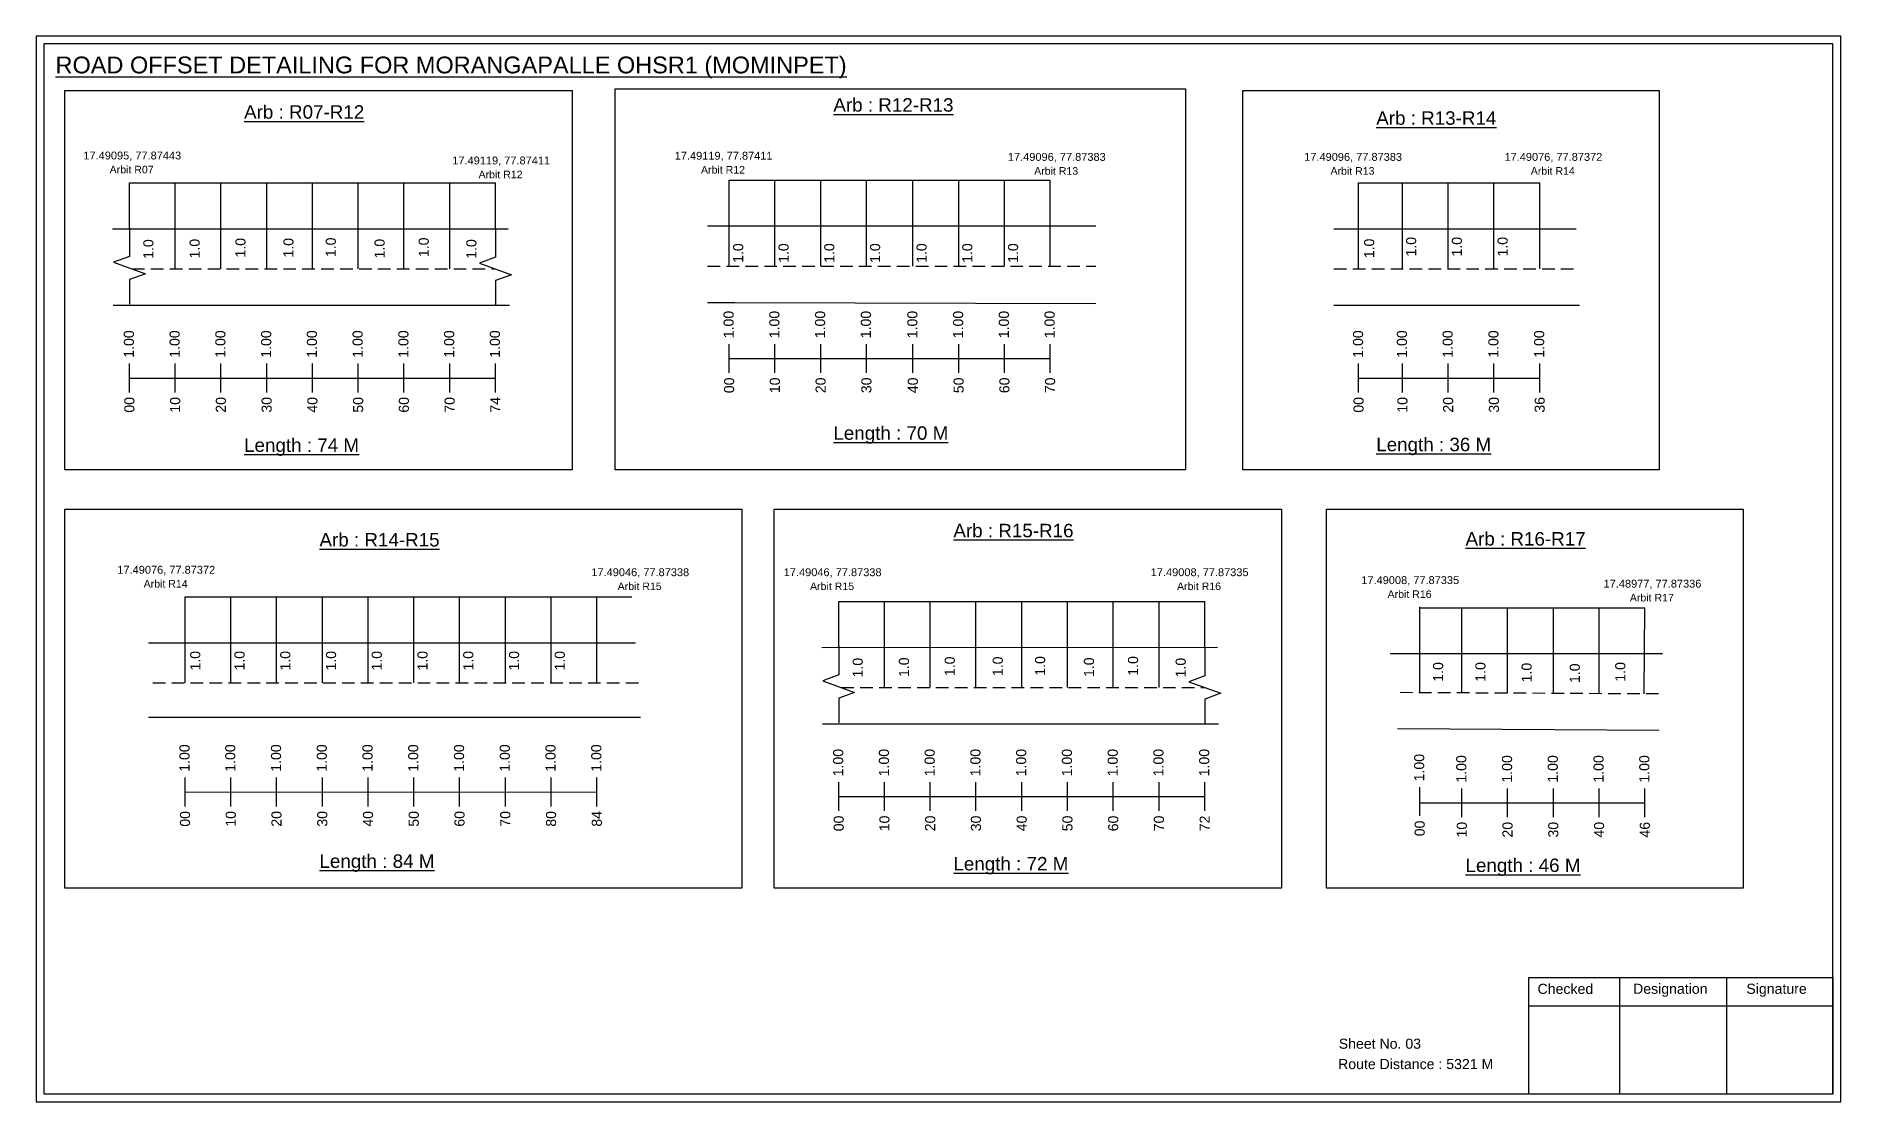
# Model space of a CAD drawing. Header units: inches. Extents: x 857 to 9621, y 2149 to 3662.
# Drawn here: x 5771 to 6307, y 3194 to 3511 of the extents above; entities that cross this region are included whole.
import ezdxf

# ---------------------------------------------------------------- set-up
doc = ezdxf.new("R2010")
doc.units = ezdxf.units.IN
doc.header["$MEASUREMENT"] = 0
doc.linetypes.add('DASHED2', pattern=[0.375, 0.25, -0.125])
doc.layers.add('PDF_Geometry', color=7, linetype='Continuous')
doc.layers.add('PDF_Text', color=5, linetype='Continuous')
doc.styles.add('PDF Arial', font='arial.ttf')
doc.styles.get("Standard").update_dxf_attribs({"font": 'arial.ttf'})

msp = doc.modelspace()

# ---------------------------------------------------------------- texts
at = {"color": 242, "true_color": 0xcd2027}
for s, height, p in [('%%UROAD OFFSET DETAILING FOR MORANGAPALLE OHSR1 (MOMINPET)', 5, (5776.38, 3499.59)), ('%%UArb : R07-R12', 4, (5832.42, 3486.12)), ('%%UArb : R12-R13', 4, (6007.58, 3488.21)), ('%%UArb : R13-R14', 4, (6168.95, 3484.31)), ('%%ULength : 74 M', 4, (5832.42, 3387.12)), ('%%ULength : 70 M', 4, (6007.58, 3390.71)), ('%%ULength : 36 M', 4, (6168.95, 3387.31)), ('%%UArb : R15-R16', 4, (6043.26, 3361.73)), ('%%UArb : R14-R15', 4, (5854.83, 3359)), ('%%UArb : R16-R17', 4, (6195.49, 3359.27)), ('%%ULength : 84 M', 4, (5854.83, 3263.5)), ('%%ULength : 72 M', 4, (6043.26, 3262.73)), ('%%ULength : 46 M', 4, (6195.49, 3262.27))]:
    msp.add_text(s, height=height, dxfattribs=at).set_placement(p)
at = {"color": 5}
for s, height, p in [('17.49095, 77.87443', 2.34, (5784.65, 3474.01)), ('Arbit R07', 2.246, (5792.47, 3469.88)), ('17.49119, 77.87411', 2.34, (5894.3, 3472.54)), ('17.49119, 77.87411', 2.34, (5960.42, 3473.94)), ('Arbit R12', 2.246, (5968.24, 3469.81)), ('17.49096, 77.87383', 2.34, (6059.46, 3473.6)), ('Arbit R13', 2.246, (6067.28, 3469.48)), ('17.49096, 77.87383', 2.34, (6147.54, 3473.6)), ('Arbit R13', 2.246, (6155.36, 3469.48)), ('17.49076, 77.87372', 2.34, (6207.07, 3473.6)), ('Arbit R14', 2.246, (6214.89, 3469.48)), ('Arbit R12', 2.246, (5902.12, 3468.41)), ('17.49076, 77.87372', 2.34, (5794.75, 3350.91)), ('Arbit R14', 2.246, (5802.57, 3346.79)), ('17.49046, 77.87338', 2.34, (5935.64, 3350.18)), ('Arbit R15', 2.246, (5943.47, 3346.05)), ('17.49046, 77.87338', 2.34, (5992.83, 3350.18)), ('Arbit R15', 2.246, (6000.65, 3346.05)), ('17.49008, 77.87335', 2.34, (6101.92, 3350.18)), ('Arbit R16', 2.246, (6109.74, 3346.05)), ('17.49008, 77.87335', 2.34, (6164.51, 3347.83)), ('17.48977, 77.87336', 2.34, (6236.52, 3346.78)), ('Arbit R16', 2.246, (6172.33, 3343.7)), ('Arbit R17', 2.246, (6244.34, 3342.66))]:
    msp.add_text(s, height=height, dxfattribs=at).set_placement(p)
for p in [(5805.47, 3444.47), (5819.22, 3444.59), (5832.84, 3444.85), (5847.1, 3444.85), (5859.69, 3444.98), (5874.21, 3444.59), (5887.31, 3444.98), (5901.48, 3444.48), (6168.35, 3444.66), (6180.82, 3445.16), (6194.42, 3445.16), (6208.02, 3445.16), (5980.79, 3443.27), (5994.28, 3443.27), (6007.88, 3443.27), (6021.48, 3443.27), (6035.3, 3443.27), (6048.9, 3443.27), (6062.5, 3443.27), (5819.4, 3322.13), (5832.56, 3322.13), (5846.16, 3322.13), (5859.76, 3322.13), (5873.36, 3322.13), (5886.96, 3322.13), (5900.56, 3322.13), (5914.16, 3322.13), (5927.76, 3322.13), (6070.53, 3320.59), (6098.16, 3320.59), (6016.32, 3320.08), (6030.06, 3320.21), (6043.68, 3320.47), (6057.94, 3320.47), (6085.05, 3320.21), (6112.32, 3320.09), (6188.84, 3318.81), (6201.42, 3318.81), (6215.15, 3318.61), (6229.47, 3318.42), (6242.99, 3318.83)]:
    msp.add_text('1.0', height=3, rotation=90).set_placement(p)
at = {"color": 217, "true_color": 0x93278f}
for s, p in [('1.00', (5977.94, 3420.87)), ('1.00', (5991.54, 3420.87)), ('1.00', (6005.14, 3420.87)), ('1.00', (6018.74, 3420.87)), ('1.00', (6032.56, 3420.87)), ('1.00', (6046.16, 3420.87)), ('1.00', (6059.76, 3420.87)), ('1.00', (6073.36, 3420.87)), ('1.00', (5799.67, 3415.08)), ('1.00', (5813.27, 3415.08)), ('1.00', (5826.87, 3415.08)), ('1.00', (5840.47, 3415.08)), ('1.00', (5854.07, 3415.08)), ('1.00', (5867.67, 3415.08)), ('1.00', (5881.27, 3415.08)), ('1.00', (5894.87, 3415.08)), ('1.00', (5908.47, 3415.08)), ('1.00', (6165.04, 3415.08)), ('1.00', (6178.08, 3415.08)), ('1.00', (6191.68, 3415.08)), ('1.00', (6205.28, 3415.08)), ('1.00', (6218.88, 3415.08)), ('00', (5978.09, 3404.55)), ('10', (5991.69, 3404.55)), ('20', (6005.29, 3404.55)), ('30', (6018.89, 3404.55)), ('40', (6032.71, 3404.55)), ('50', (6046.31, 3404.55)), ('60', (6059.91, 3404.55)), ('70', (6073.51, 3404.55)), ('00', (5799.82, 3398.76)), ('10', (5813.42, 3398.76)), ('20', (5827.02, 3398.76)), ('30', (5840.62, 3398.76)), ('40', (5854.22, 3398.76)), ('50', (5867.82, 3398.76)), ('60', (5881.42, 3398.76)), ('70', (5895.02, 3398.76)), ('74', (5908.62, 3398.76)), ('00', (6165.19, 3398.76)), ('10', (6178.23, 3398.76)), ('20', (6191.83, 3398.76)), ('30', (6205.43, 3398.76)), ('36', (6219.03, 3398.76)), ('1.00', (5816.21, 3292.05)), ('1.00', (5829.81, 3292.05)), ('1.00', (5843.41, 3292.05)), ('1.00', (5857.01, 3292.05)), ('1.00', (5870.61, 3292.05)), ('1.00', (5884.21, 3292.05)), ('1.00', (5897.81, 3292.05)), ('1.00', (5911.41, 3292.05)), ('1.00', (5925.01, 3292.05)), ('1.00', (5938.61, 3292.05)), ('1.00', (6010.51, 3290.69)), ('1.00', (6024.11, 3290.69)), ('1.00', (6037.71, 3290.69)), ('1.00', (6051.31, 3290.69)), ('1.00', (6064.91, 3290.69)), ('1.00', (6078.51, 3290.69)), ('1.00', (6092.11, 3290.69)), ('1.00', (6105.71, 3290.69)), ('1.00', (6119.31, 3290.69)), ('1.00', (6183.21, 3289.2)), ('1.00', (6195.73, 3288.82)), ('1.00', (6209.33, 3288.82)), ('1.00', (6222.93, 3288.82)), ('1.00', (6236.53, 3288.82)), ('1.00', (6250.13, 3288.82)), ('00', (5816.36, 3275.73)), ('10', (5829.96, 3275.73)), ('20', (5843.56, 3275.73)), ('30', (5857.16, 3275.73)), ('40', (5870.76, 3275.73)), ('50', (5884.36, 3275.73)), ('60', (5897.96, 3275.73)), ('70', (5911.56, 3275.73)), ('80', (5925.16, 3275.73)), ('84', (5938.76, 3275.73)), ('00', (6010.66, 3274.37)), ('10', (6024.26, 3274.37)), ('20', (6037.86, 3274.37)), ('30', (6051.46, 3274.37)), ('40', (6065.06, 3274.37)), ('50', (6078.66, 3274.37)), ('60', (6092.26, 3274.37)), ('70', (6105.86, 3274.37)), ('72', (6119.46, 3274.37)), ('00', (6183.36, 3272.88)), ('10', (6195.88, 3272.5)), ('20', (6209.48, 3272.5)), ('30', (6223.08, 3272.5)), ('40', (6236.68, 3272.5)), ('46', (6250.28, 3272.5))]:
    msp.add_text(s, height=3, rotation=90, dxfattribs=at).set_placement(p)
for s, p in [('Sheet No. 03', (6157.81, 3209.75)), ('Route Distance : 5321 M', (6157.62, 3203.7))]:
    msp.add_text(s, height=3).set_placement(p)
at = {"layer": 'PDF_Text', "color": 7, "attachment_point": 7, "style": 'PDF Arial'}
for s, insert, char_height in [('Checked', (6216.91, 3226), 3.001), ('Designation', (6245.29, 3225.17), 3.0006), ('Signature', (6278.97, 3225.17), 3.001)]:
    msp.add_mtext(s, dxfattribs=dict(at, insert=insert, char_height=char_height))

# ---------------------------------------------------------------- linework, layer by layer
at = {"color": 5}
for p, q in [((5798.34, 3467.02), (5907.14, 3467.02)), ((5976.61, 3467.81), (6072.03, 3467.81)), ((6163.72, 3467.02), (6217.55, 3467.02)), ((5814.89, 3343.99), (5947.66, 3343.99)), ((6009.18, 3342.63), (6117.98, 3342.63)), ((6181.88, 3340.76), (6248.8, 3340.76))]:
    msp.add_line(p, q, dxfattribs=at)
for p, q in [((5798.34, 3453.37), (5798.34, 3467.02)), ((5811.94, 3441.48), (5811.94, 3467.02)), ((5825.54, 3441.48), (5825.54, 3467.02)), ((5839.14, 3441.48), (5839.14, 3467.02)), ((5852.74, 3441.48), (5852.74, 3467.02)), ((5866.34, 3441.48), (5866.34, 3467.02)), ((5879.94, 3441.48), (5879.94, 3467.02)), ((5893.54, 3441.48), (5893.54, 3467.02)), ((5907.14, 3453.37), (5907.14, 3467.02)), ((5976.61, 3442.27), (5976.61, 3467.81)), ((5990.21, 3442.27), (5990.21, 3467.81)), ((6003.81, 3442.27), (6003.81, 3467.81)), ((6017.41, 3442.27), (6017.41, 3467.81)), ((6031.23, 3442.27), (6031.23, 3467.81)), ((6044.83, 3442.27), (6044.83, 3467.81)), ((6058.43, 3442.27), (6058.43, 3467.81)), ((6072.03, 3442.27), (6072.03, 3467.81)), ((6163.72, 3441.48), (6163.72, 3467.02)), ((6176.75, 3441.48), (6176.75, 3467.02)), ((6190.35, 3441.48), (6190.35, 3467.02)), ((6203.95, 3441.48), (6203.95, 3467.02)), ((6217.55, 3441.48), (6217.55, 3467.02)), ((5793.35, 3453.37), (5910.96, 3453.42)), ((6085.63, 3454.16), (5970.2, 3454.16)), ((6156.37, 3453.37), (6228.4, 3453.37)), ((5793.49, 3430.68), (5911.27, 3430.68)), ((5970.2, 3431.47), (5978.26, 3431.47)), ((5978.26, 3431.47), (6085.63, 3431.17)), ((6156.37, 3430.68), (6229.4, 3430.68)), ((5814.89, 3318.45), (5814.89, 3343.99)), ((5828.49, 3318.45), (5828.49, 3343.99)), ((5842.09, 3318.45), (5842.09, 3343.99)), ((5855.69, 3318.45), (5855.69, 3343.99)), ((5869.29, 3318.45), (5869.29, 3343.99)), ((5882.89, 3318.45), (5882.89, 3343.99)), ((5896.49, 3318.45), (5896.49, 3343.99)), ((5910.09, 3318.45), (5910.09, 3343.99)), ((5923.69, 3318.45), (5923.69, 3343.99)), ((5937.29, 3318.45), (5937.29, 3343.99)), ((6009.18, 3328.99), (6009.18, 3342.63)), ((6022.78, 3317.1), (6022.78, 3342.63)), ((6036.38, 3317.1), (6036.38, 3342.63)), ((6049.98, 3317.1), (6049.98, 3342.63)), ((6063.58, 3317.1), (6063.58, 3342.63)), ((6077.18, 3317.1), (6077.18, 3342.63)), ((6090.78, 3317.1), (6090.78, 3342.63)), ((6104.38, 3317.1), (6104.38, 3342.63)), ((6117.98, 3328.98), (6117.98, 3342.63)), ((6181.88, 3315.52), (6181.88, 3341.06)), ((6194.4, 3315.47), (6194.4, 3340.76)), ((6208, 3315.42), (6208, 3340.76)), ((6221.6, 3315.48), (6221.6, 3340.76)), ((6235.2, 3315.22), (6235.2, 3340.76)), ((6248.58, 3315.26), (6248.8, 3340.76)), ((5804.01, 3330.34), (5948.8, 3330.34)), ((6004.19, 3328.98), (6121.8, 3329.04)), ((6254.05, 3327.09), (6173.1, 3327.09)), ((5950.21, 3308.15), (5804.01, 3308.15)), ((6004.33, 3306.3), (6122.11, 3306.3)), ((6175.31, 3304.88), (6253.04, 3304.45))]:
    msp.add_line(p, q)
at = {"linetype": 'DASHED2', "ltscale": 15}
for p, q in [((5799.1, 3441.48), (5907.14, 3441.48)), ((5970.2, 3442.27), (6085.63, 3442.27)), ((6156.37, 3441.48), (6228.9, 3441.48)), ((5805.28, 3318.45), (5949.64, 3318.45)), ((6009.95, 3317.1), (6117.98, 3317.1)), ((6176.02, 3315.67), (6254.31, 3315.26))]:
    msp.add_line(p, q, dxfattribs=at)
at = {"color": 217, "true_color": 0x93278f}
for p, q in [((5976.61, 3410.58), (5976.61, 3419.14)), ((5990.21, 3410.58), (5990.21, 3419.14)), ((6003.81, 3410.58), (6003.81, 3419.14)), ((6017.41, 3410.58), (6017.41, 3419.14)), ((6031.23, 3410.58), (6031.23, 3419.14)), ((6044.83, 3410.58), (6044.83, 3419.14)), ((6058.43, 3410.58), (6058.43, 3419.14)), ((6072.03, 3410.58), (6072.03, 3419.14)), ((5798.34, 3404.78), (5798.34, 3413.34)), ((5811.94, 3404.78), (5811.94, 3413.34)), ((5825.54, 3404.78), (5825.54, 3413.34)), ((5839.14, 3404.78), (5839.14, 3413.34)), ((5852.74, 3404.78), (5852.74, 3413.34)), ((5866.34, 3404.78), (5866.34, 3413.34)), ((5879.94, 3404.78), (5879.94, 3413.34)), ((5893.54, 3404.78), (5893.54, 3413.34)), ((5907.14, 3404.78), (5907.14, 3413.34)), ((5976.61, 3414.85), (6072.03, 3414.91)), ((6163.72, 3404.78), (6163.72, 3413.34)), ((6176.75, 3404.78), (6176.75, 3413.34)), ((6190.35, 3404.78), (6190.35, 3413.34)), ((6203.95, 3404.78), (6203.95, 3413.34)), ((6217.55, 3404.78), (6217.55, 3413.34)), ((5798.34, 3409.05), (5907.14, 3409.05)), ((6163.72, 3409.05), (6217.55, 3409.06)), ((5814.89, 3281.76), (5814.89, 3290.31)), ((5828.49, 3281.76), (5828.49, 3290.31)), ((5842.09, 3281.76), (5842.09, 3290.31)), ((5855.69, 3281.76), (5855.69, 3290.31)), ((5869.29, 3281.76), (5869.29, 3290.31)), ((5882.89, 3281.76), (5882.89, 3290.31)), ((5896.49, 3281.76), (5896.49, 3290.31)), ((5910.09, 3281.76), (5910.09, 3290.31)), ((5923.69, 3281.76), (5923.69, 3290.31)), ((5937.29, 3281.76), (5937.29, 3290.31)), ((6009.18, 3280.4), (6009.18, 3288.96)), ((6022.78, 3280.4), (6022.78, 3288.96)), ((6036.38, 3280.4), (6036.38, 3288.96)), ((6049.98, 3280.4), (6049.98, 3288.96)), ((6063.58, 3280.4), (6063.58, 3288.96)), ((6077.18, 3280.4), (6077.18, 3288.96)), ((6090.78, 3280.4), (6090.78, 3288.96)), ((6104.38, 3280.4), (6104.38, 3288.96)), ((6117.98, 3280.4), (6117.98, 3288.96)), ((5814.89, 3286.02), (5937.29, 3286.05)), ((6009.18, 3284.67), (6117.98, 3284.67)), ((6181.88, 3278.91), (6181.88, 3287.47)), ((6194.4, 3278.52), (6194.4, 3287.08)), ((6208, 3278.52), (6208, 3287.08)), ((6221.6, 3278.52), (6221.6, 3287.08)), ((6235.2, 3278.52), (6235.2, 3287.08)), ((6248.8, 3278.52), (6248.8, 3287.08)), ((6181.88, 3282.79), (6248.8, 3282.81))]:
    msp.add_line(p, q, dxfattribs=at)
for points in [[(5779.11, 3494.5), (5929.97, 3494.5), (5929.97, 3381.82), (5779.11, 3381.82)], [(5942.69, 3494.98), (6112.3, 3494.98), (6112.3, 3381.82), (5942.69, 3381.82)], [(6129.25, 3494.5), (6253.06, 3494.5), (6253.06, 3381.82), (6129.25, 3381.82)], [(5779.11, 3370.12), (5980.35, 3370.12), (5980.35, 3257.44), (5779.11, 3257.44)], [(5989.96, 3370.12), (6140.81, 3370.12), (6140.81, 3257.44), (5989.96, 3257.44)], [(6154.18, 3370.12), (6277.98, 3370.12), (6277.98, 3257.44), (6154.18, 3257.44)]]:
    msp.add_lwpolyline(points, close=True)
at = {"linetype": 'Continuous'}
for points in [[(5798.32, 3453.65), (5798.32, 3445.22), (5793.58, 3443.49), (5803.07, 3440.04), (5798.32, 3438.31), (5798.32, 3430.96)], [(5907.14, 3453.37), (5907.14, 3444.93), (5902.4, 3443.21), (5911.88, 3439.75), (5907.14, 3438.03), (5907.14, 3430.68)], [(6009.17, 3329.27), (6009.17, 3320.83), (6004.42, 3319.11), (6013.91, 3315.65), (6009.17, 3313.93), (6009.17, 3306.58)], [(6117.98, 3328.98), (6117.98, 3320.55), (6113.24, 3318.82), (6122.73, 3315.37), (6117.98, 3313.64), (6117.98, 3306.3)]]:
    msp.add_lwpolyline(points, dxfattribs=at)
at = {"layer": 'PDF_Geometry'}
for points in [[(5770.6, 3510.66), (5770.6, 3193.95), (6307.07, 3193.95), (6307.07, 3510.66)], [(5772.92, 3508.34), (5772.92, 3196.37), (6304.65, 3196.37), (6304.65, 3508.34)]]:
    msp.add_lwpolyline(points, close=True, dxfattribs=at)
at = {"layer": 'PDF_Geometry', "color": 242, "true_color": 0xcc1f26}
msp.add_lwpolyline([(6304.65, 3196.28), (6214.31, 3196.28), (6214.31, 3230.89), (6304.65, 3230.89)], close=True, dxfattribs=at)
for points in [[(6241.29, 3230.89), (6241.29, 3196.28)], [(6273.02, 3230.89), (6273.02, 3196.28)], [(6214.31, 3222.52), (6304.65, 3222.52)]]:
    msp.add_lwpolyline(points, dxfattribs=at)

msp.set_redraw_order([(e.dxf.handle, doc.entitydb.next_handle()) for e in msp.query("TEXT MTEXT ATTDEF DIMENSION ARC_DIMENSION")])  # texts and dimensions are drawn at this point

doc.saveas('drawing.dxf')
